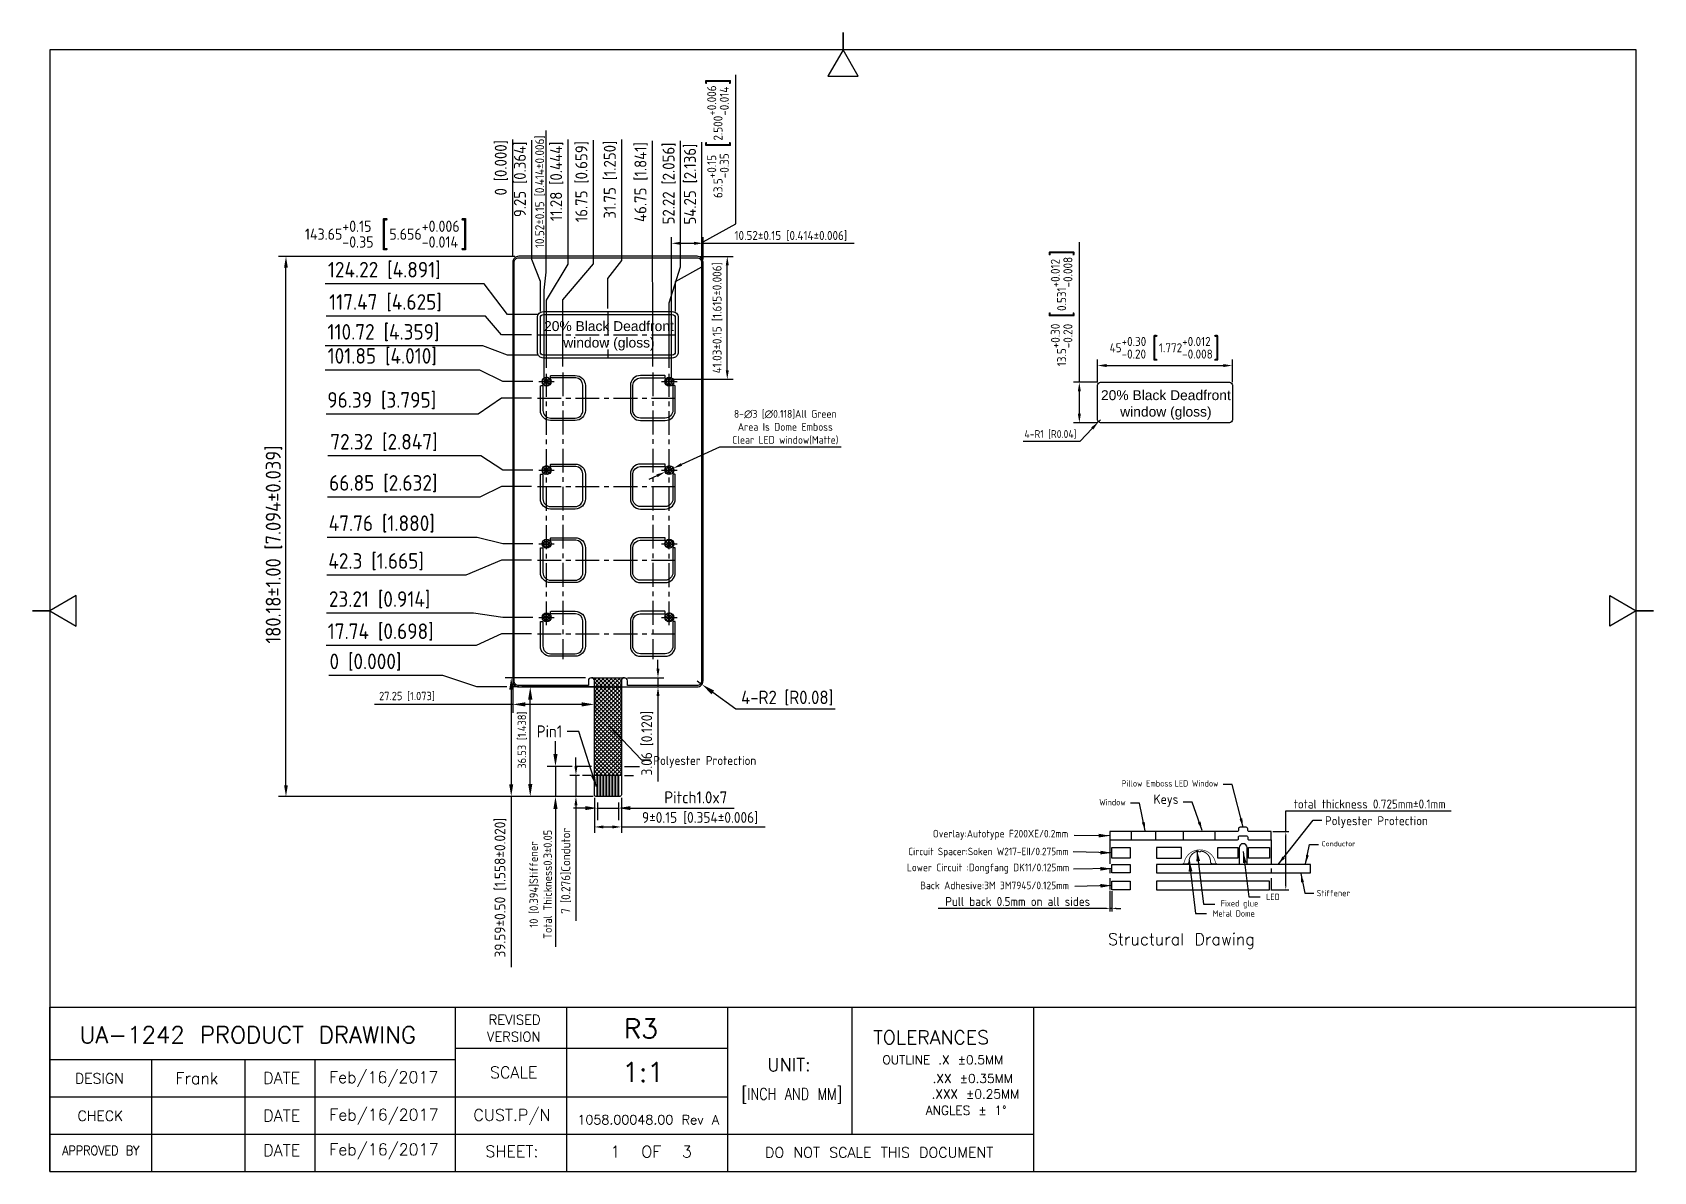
# Model space of a CAD drawing. Extents: x -7997 to 381, y -303 to 2002.
# Drawn here: x -160 to 381, y -303 to 77 of the extents above; entities outside this region: 6.
import ezdxf
from ezdxf.enums import TextEntityAlignment as Align

# ---------------------------------------------------------------- set-up
doc = ezdxf.new("R2010")
doc.units = 0
doc.header["$LTSCALE"] = 0.25
doc.linetypes.add('CENTER', pattern=[50.8, 31.75, -6.35, 6.35, -6.35])
doc.layers.get('0').update_dxf_attribs({"linetype": 'CONTINUOUS'})
doc.layers.get('Defpoints').update_dxf_attribs({"linetype": 'CONTINUOUS'})
for name, color, linetype in [('CENTER', 1, 'CENTER'), ('circuit', 130, 'CONTINUOUS'), ('DIM', 6, 'CONTINUOUS'), ('Emboss', 3, 'CONTINUOUS'), ('MAIN', 7, 'CONTINUOUS'), ('OPP', 5, 'CONTINUOUS')]:
    doc.layers.add(name, color=color, linetype=linetype)
doc.styles.add('S1', font='txt.shx', dxfattribs={"bigfont": 'bigfont.shx'})
doc.styles.get("Standard").update_dxf_attribs({"font": 'ISOCP'})
doc.dimstyles.new('ISO-25_WS', dxfattribs={"dimtxt": 2.5, "dimasz": 2.5, "dimexe": 1.25, "dimexo": 0.625, "dimtad": 1, "dimdec": 4, "dimdsep": 46, "dimtxsty": 'Standard', "dimcen": 2.5, "dimadec": 0, "dimazin": 0, "dimtfac": 1, "dimtdec": 4, "dimtmove": 0, "dimatfit": 3, "dimfxl": 0, "dimtolj": 1, "dimtzin": 0, "dimarcsym": 0})

msp = doc.modelspace()

# ---------------------------------------------------------------- texts
at = {"style": 'S1'}
for s, height, p in [('REVISED ', 3.2071, (2.073, -252.667)), ('R3', 6.48, (42.744, -255.613)), ('VERSION', 3.2071, (0.341, -258.333)), ('Frank', 3.888, (-105.37, -272.173)), ('DATE', 3.888, (-77.116, -272.117)), ('Feb/16/2017', 3.888, (-43.027, -272.117)), ('SCALE', 3.888, (0.324, -270.252)), ('1:1', 6.48, (43.489, -270.149)), ('UNIT:', 4.32, (92.143, -267.7)), ('DESIGN', 3.4264, (-137.87, -272.234)), ('CHECK', 3.4264, (-137.539, -284.719)), ('DATE', 3.888, (-77.046, -284.633)), ('Feb/16/2017', 3.888, (-42.957, -284.633)), ('CUST.P/N', 3.888, (-0.278, -284.738)), ('1058.00048.00 Rev A', 3.1104, (45.221, -286.005)), ('DATE', 3.888, (-77.046, -296.2)), ('Feb/16/2017', 3.888, (-42.957, -296.2)), ('SHEET:', 3.888, (-0.249, -296.577)), ('1  OF  3', 3.888, (46.201, -296.694)), ('DO NOT SCALE THIS DOCUMENT', 3.456, (122.265, -296.943))]:
    msp.add_text(s, height=height, dxfattribs=at).set_placement(p, align=Align.MIDDLE)
for s, height, p in [('UA-1242 PRODUCT DRAWING', 5.616, (-144.515, -260.516)), ('TOLERANCES', 4.6183, (120.312, -260.862)), ('OUTLINE .X %%P0.5MM', 2.96042, (123.344, -267.521)), (' .XX %%P0.35MM', 2.96042, (137.472, -273.744)), ('   .XXX %%P0.25MM', 2.96042, (131.097, -278.921)), ('ANGLES %%p 1%%D', 2.96042, (137.795, -284.366))]:
    msp.add_text(s, height=height, dxfattribs=at).set_placement(p)
for s, height, width, p in [('[INCH AND MM]', 3.888, 0.8, (93.155, -277.679)), ('APPROVED BY', 3.024, 0.9, (-137.396, -296.287))]:
    msp.add_text(s, height=height, dxfattribs=dict(at, width=width)).set_placement(p, align=Align.MIDDLE)
at = {"linetype": 'Continuous', "char_height": 0.2484}
for insert, attachment_point in [((-7996.801, 1971.495), 6), ((-7989.84, 1968.225), 4)]:
    msp.add_mtext('\\A1; ', dxfattribs=dict(at, insert=insert, attachment_point=attachment_point))
at = {"insert": (-6215.589, 1651.518), "char_height": 2, "attachment_point": 1}
msp.add_mtext('\\A1;', dxfattribs=at)
at = {"layer": 'DIM', "style": 'S1'}
msp.add_text('Structural Drawing', height=3.8742, dxfattribs=at).set_placement((198.604, -227.743))
at = {"layer": 'DIM'}
for s, insert, char_height, attachment_point in [('\\A1;', (-4975.676, 2002.102), 3.75, 1), ('\\A1;', (-6233.191, 1656.916), 2.5, 1), ('\\A1;', (-6232.402, 1655.998), 2.5, 1), ('Pin1', (16.514, -158.471), 4, 9), ('{\\Fisocp.shx|c1;Pillow Emboss\\f??|b0|i0|c0|p54; }LED Window', (235.41, -174.886), 2.112, 9), ('{\\Fisocp.shx|c1;Keys}', (222.088, -181.634), 3.168, 9), (' Window', (204.488, -181.166), 2.112, 9), ('Overlay:Autotype F200XE/0.2mm', (185.323, -192.635), 2.54358, 9), ('{\\Fisocp.shx|c1;\\C6;Conductor}', (269.82, -193.102), 1.6896, 1), ('Lower Circuit :Dongfang DK11/0.125mm', (185.662, -203.904), 2.54358, 9), ('LED', (251.363, -211.669), 2.112, 4), ('{\\Fisocp.shx|c1;\\C6;Stiffener}', (268.207, -209.353), 2.112, 1), ('{\\Fisocp.shx|c1;Metal Dome}', (233.499, -217.222), 2.112, 4), ('Fixed glue', (236.206, -214.145), 2.112, 4)]:
    msp.add_mtext(s, dxfattribs=dict(at, insert=insert, char_height=char_height, attachment_point=attachment_point))
at = {"layer": 'DIM', "color": 3, "char_height": 3.3, "width": 69.02303, "attachment_point": 1, "style": 'S1'}
for insert in [(10.459, -19.625), (196.25, -42.668)]:
    msp.add_mtext('\\pt54.4;{\\fArial|b0|i0|c0|p34;20% Black Deadfront \\P     window (gloss)}', dxfattribs=dict(at, insert=insert))
at = {"layer": 'DIM', "color": 1, "char_height": 3, "attachment_point": 7}
for insert in [(46.931, -168.598), (270.977, -188.688)]:
    msp.add_mtext('{\\Fisocp.shx|c1;\\C256;Polyester Protection}', dxfattribs=dict(at, insert=insert))
at = {"layer": 'DIM', "color": 3, "attachment_point": 9}
for s, insert, char_height in [('Circuit Spacer:Soken W217-EII/0.275mm', (185.495, -198.533), 2.48898), ('Back Adhesive:3M 3M7945/0.125mm', (185.603, -209.135), 2.54358)]:
    msp.add_mtext(s, dxfattribs=dict(at, insert=insert, char_height=char_height))

# ---------------------------------------------------------------- blocks, each defined once
blk = doc.blocks.new('*D0')
at = {"layer": 'Defpoints', "color": 0}
for p in [(5296.05, -1841.09), (5293.91, -1848.09), (5300.57, -1848.09)]:
    blk.add_point(p, dxfattribs=at)
at = {"layer": 'DIM', "color": 0, "lineweight": -2}
for p, q in [((5293.91, -1838.09), (5293.91, -1835.09)), ((5295.05, -1841.09), (5291.91, -1841.09)), ((5293.91, -1841.09), (5293.91, -1848.09)), ((5299.57, -1848.09), (5291.91, -1848.09)), ((5293.91, -1851.09), (5293.91, -1889.64))]:
    blk.add_line(p, q, dxfattribs=at)
at = {"layer": 'DIM', "color": 0}
for points in [[(5293.41, -1838.09), (5294.41, -1838.09), (5293.91, -1841.09)], [(5293.41, -1851.09), (5294.41, -1851.09), (5293.91, -1848.09)]]:
    blk.add_solid(points, dxfattribs=at)
at = {"layer": 'DIM', "color": 0, "insert": (5290.66, -1872.89), "char_height": 3, "attachment_point": 5, "rotation": 90}
blk.add_mtext('\\A1;7 [0.276]{\\Fisocp.shx|c1;Condut}or', dxfattribs=at)
blk = doc.blocks.new('*D1')
at = {"layer": 'Defpoints', "color": 0}
for p in [(5287.08, -1838.09), (5294.05, -1838.09), (5300.57, -1848.09)]:
    blk.add_point(p, dxfattribs=at)
at = {"layer": 'DIM', "color": 0, "lineweight": -2}
for p, q in [((5287.08, -1833.89), (5287.08, -1829.69)), ((5292.65, -1838.09), (5284.28, -1838.09)), ((5287.08, -1838.09), (5287.08, -1848.09)), ((5299.17, -1848.09), (5284.28, -1848.09)), ((5287.08, -1852.29), (5287.08, -1898.22))]:
    blk.add_line(p, q, dxfattribs=at)
at = {"layer": 'DIM', "color": 0}
for points in [[(5286.38, -1833.89), (5287.78, -1833.89), (5287.08, -1838.09)], [(5286.38, -1852.29), (5287.78, -1852.29), (5287.08, -1848.09)]]:
    blk.add_solid(points, dxfattribs=at)
at = {"layer": 'DIM', "color": 0, "insert": (5282.15, -1877.43), "char_height": 2.8, "attachment_point": 5, "rotation": 90}
blk.add_mtext('\\A1;10 [0.394]Stiffener\\PTotal Thickness0.3%%p0.05', dxfattribs=at)
blk = doc.blocks.new('*D2')
at = {"layer": 'Defpoints', "color": 0}
for p in [(5272.82, -1649.38), (5272.82, -1669.92), (5272.82, -1669.92)]:
    blk.add_point(p, dxfattribs=at)
at = {"layer": 'DIM', "color": 0, "lineweight": -2}
blk.add_line((5272.82, -1667.92), (5272.82, -1628.98), dxfattribs=at)
at = {"layer": 'DIM', "color": 0, "insert": (5269.02, -1638.38), "char_height": 4, "attachment_point": 5, "rotation": 90}
blk.add_mtext('\\A1;0 [0.000]', dxfattribs=at)
blk = doc.blocks.new('*D3')
at = {"layer": 'Defpoints', "color": 0}
for p in [(5291.3, -1658.5), (5272.82, -1667.92), (5284.1, -1707.12)]:
    blk.add_point(p, dxfattribs=at)
at = {"layer": 'DIM', "color": 0, "lineweight": -2}
for p, q in [((5291.3, -1670.5), (5291.3, -1628.9)), ((5284.1, -1682.5), (5291.3, -1670.5)), ((5284.1, -1705.12), (5284.1, -1682.5))]:
    blk.add_line(p, q, dxfattribs=at)
at = {"layer": 'DIM', "color": 0, "insert": (5287.5, -1642.9), "char_height": 4, "attachment_point": 5, "rotation": 90}
blk.add_mtext('\\A1;11.28 [0.444]', dxfattribs=at)
blk = doc.blocks.new('*D4')
at = {"layer": 'Defpoints', "color": 0}
for p in [(5299.74, -1658.41), (5272.82, -1667.92), (5289.57, -1706.68)]:
    blk.add_point(p, dxfattribs=at)
at = {"layer": 'DIM', "color": 0, "lineweight": -2}
for p, q in [((5299.74, -1670.41), (5299.74, -1629.19)), ((5289.57, -1682.41), (5299.74, -1670.41)), ((5289.57, -1704.68), (5289.57, -1682.41))]:
    blk.add_line(p, q, dxfattribs=at)
at = {"layer": 'DIM', "color": 0, "insert": (5295.93, -1643), "char_height": 4, "attachment_point": 5, "rotation": 90}
blk.add_mtext('\\A1;16.75 [0.659]', dxfattribs=at)
blk = doc.blocks.new('*D5')
at = {"layer": 'Defpoints', "color": 0}
for p in [(5309.21, -1657.35), (5272.82, -1667.92), (5304.57, -1687.34)]:
    blk.add_point(p, dxfattribs=at)
at = {"layer": 'DIM', "color": 0, "lineweight": -2}
for p, q in [((5309.21, -1669.35), (5309.21, -1628.95)), ((5304.57, -1675.34), (5309.21, -1669.35)), ((5304.57, -1685.34), (5304.57, -1675.34))]:
    blk.add_line(p, q, dxfattribs=at)
at = {"layer": 'DIM', "color": 0, "insert": (5305.41, -1642.35), "char_height": 4, "attachment_point": 5, "rotation": 90}
blk.add_mtext('\\A1;31.75 [1.250]', dxfattribs=at)
blk = doc.blocks.new('*D6')
at = {"layer": 'Defpoints', "color": 0}
for p in [(5319.44, -1658.55), (5272.82, -1667.92), (5319.57, -1706.68)]:
    blk.add_point(p, dxfattribs=at)
at = {"layer": 'DIM', "color": 0, "lineweight": -2}
for p, q in [((5319.44, -1670.55), (5319.44, -1629.35)), ((5319.57, -1682.55), (5319.44, -1670.55)), ((5319.57, -1704.68), (5319.57, -1682.55))]:
    blk.add_line(p, q, dxfattribs=at)
at = {"layer": 'DIM', "color": 0, "insert": (5315.64, -1643.15), "char_height": 4, "attachment_point": 5, "rotation": 90}
blk.add_mtext('\\A1;46.75 [1.841]', dxfattribs=at)
blk = doc.blocks.new('*D7')
at = {"layer": 'Defpoints', "color": 0}
for p in [(5328.83, -1659.43), (5272.82, -1667.92), (5325.03, -1707.12)]:
    blk.add_point(p, dxfattribs=at)
at = {"layer": 'DIM', "color": 0, "lineweight": -2}
for p, q in [((5328.83, -1671.43), (5328.83, -1629.43)), ((5325.03, -1683.43), (5328.83, -1671.43)), ((5325.03, -1705.12), (5325.03, -1683.43))]:
    blk.add_line(p, q, dxfattribs=at)
at = {"layer": 'DIM', "color": 0, "insert": (5325.03, -1643.63), "char_height": 4, "attachment_point": 5, "rotation": 90}
blk.add_mtext('\\A1;52.22 [2.056]', dxfattribs=at)
blk = doc.blocks.new('*D8')
at = {"layer": 'Defpoints', "color": 0}
for p in [(5347.23, -1651.12), (5272.82, -1667.92), (5336.32, -1669.92)]:
    blk.add_point(p, dxfattribs=at)
at = {"layer": 'DIM', "color": 0, "lineweight": -2}
for p, q in [((5347.23, -1657.12), (5347.23, -1607.34)), ((5336.32, -1663.12), (5347.23, -1657.12)), ((5336.32, -1668.92), (5336.32, -1663.12))]:
    blk.add_line(p, q, dxfattribs=at)
at = {"layer": 'DIM', "color": 0, "insert": (5341.67, -1628.43), "char_height": 3, "attachment_point": 5, "rotation": 90}
blk.add_mtext('\\A1;63.5\\S+0.15^ -0.35; {\\o\\l\\H7.200000;[}2.500\\S+0.006^ -0.014;{\\o\\l\\H7.200000;]}', dxfattribs=at)
blk = doc.blocks.new('*D9')
at = {"layer": 'Defpoints', "color": 0}
for p in [(5301.06, -1848.07), (5308.06, -1848.07), (5308.06, -1851.99)]:
    blk.add_point(p, dxfattribs=at)
at = {"layer": 'DIM', "color": 0, "lineweight": -2}
for p, q in [((5297.06, -1851.99), (5293.06, -1851.99)), ((5301.06, -1850.07), (5301.06, -1855.99)), ((5301.06, -1851.99), (5308.06, -1851.99)), ((5308.06, -1850.07), (5308.06, -1855.99)), ((5312.06, -1851.99), (5346.69, -1851.99))]:
    blk.add_line(p, q, dxfattribs=at)
at = {"layer": 'DIM', "color": 0}
for points in [[(5297.06, -1851.32), (5297.06, -1852.65), (5301.06, -1851.99)], [(5312.06, -1851.32), (5312.06, -1852.65), (5308.06, -1851.99)]]:
    blk.add_solid(points, dxfattribs=at)
at = {"layer": 'DIM', "color": 0, "insert": (5333.89, -1848.39), "char_height": 4, "attachment_point": 5}
blk.add_mtext('\\A1;{\\Fisocp.shx|c1;Pitch1.0x7}', dxfattribs=at)
blk = doc.blocks.new('*D10')
at = {"layer": 'Defpoints', "color": 0}
for p in [(5300.07, -1847.59), (5309.07, -1847.59), (5309.07, -1858.27)]:
    blk.add_point(p, dxfattribs=at)
at = {"layer": 'DIM', "color": 0, "lineweight": -2}
for p, q in [((5300.07, -1848.59), (5300.07, -1860.27)), ((5309.07, -1848.59), (5309.07, -1860.27)), ((5303.07, -1858.27), (5306.07, -1858.27)), ((5309.07, -1858.27), (5357.06, -1858.27))]:
    blk.add_line(p, q, dxfattribs=at)
at = {"layer": 'DIM', "color": 0}
for points in [[(5303.07, -1857.77), (5303.07, -1858.77), (5300.07, -1858.27)], [(5306.07, -1857.77), (5306.07, -1858.77), (5309.07, -1858.27)]]:
    blk.add_solid(points, dxfattribs=at)
at = {"layer": 'DIM', "color": 0, "insert": (5335.28, -1855.29), "char_height": 3.6, "attachment_point": 5}
blk.add_mtext('\\A1;9±0.15 [0.354±0.006]', dxfattribs=at)
blk = doc.blocks.new('*D11')
at = {"layer": 'Defpoints', "color": 0}
for p in [(5272.82, -1667.92), (5284.02, -1667.19), (5283.33, -1709.71)]:
    blk.add_point(p, dxfattribs=at)
at = {"layer": 'DIM', "color": 0, "lineweight": -2}
for p, q in [((5284.02, -1673.19), (5284.02, -1625.99)), ((5283.33, -1679.19), (5284.02, -1673.19)), ((5283.33, -1708.71), (5283.33, -1679.19))]:
    blk.add_line(p, q, dxfattribs=at)
at = {"layer": 'DIM', "color": 0, "insert": (5281.97, -1646.39), "char_height": 3, "attachment_point": 5, "rotation": 90}
blk.add_mtext('\\A1;10.52±0.15 [0.414±0.006]', dxfattribs=at)
blk = doc.blocks.new('*D12')
at = {"layer": 'Defpoints', "color": 0}
for p in [(5309.07, -1811.57), (5310.07, -1808.51), (5321.28, -1811.57)]:
    blk.add_point(p, dxfattribs=at)
at = {"layer": 'DIM', "color": 0, "lineweight": -2}
for p, q in [((5321.28, -1805.51), (5321.28, -1802.51)), ((5310.07, -1811.57), (5323.28, -1811.57)), ((5311.07, -1808.51), (5323.28, -1808.51)), ((5321.28, -1808.51), (5321.28, -1811.57)), ((5321.28, -1814.57), (5321.28, -1843.09))]:
    blk.add_line(p, q, dxfattribs=at)
at = {"layer": 'DIM', "color": 0}
for points in [[(5320.78, -1805.51), (5321.78, -1805.51), (5321.28, -1808.51)], [(5320.78, -1814.57), (5321.78, -1814.57), (5321.28, -1811.57)]]:
    blk.add_solid(points, dxfattribs=at)
at = {"layer": 'DIM', "color": 0, "insert": (5317.7, -1830.33), "char_height": 3.6, "attachment_point": 5, "rotation": 90}
blk.add_mtext('\\A1;3.06 [0.120]', dxfattribs=at)
blk = doc.blocks.new('*D13')
at = {"layer": 'Defpoints', "color": 0}
for p in [(5323.67, -1739.87), (5326.4, -1738.62)]:
    blk.add_point(p, dxfattribs=at)
at = {"layer": 'DIM', "color": 0, "lineweight": -2}
for p, q in [((5341.78, -1731.58), (5329.13, -1737.38)), ((5382.4, -1731.58), (5341.78, -1731.58)), ((5320.94, -1741.12), (5318.21, -1742.37)), ((5323.67, -1739.87), (5326.4, -1738.62))]:
    blk.add_line(p, q, dxfattribs=at)
at = {"layer": 'DIM', "color": 0}
for points in [[(5320.73, -1740.67), (5321.15, -1741.57), (5323.67, -1739.87)], [(5328.92, -1736.92), (5329.33, -1737.83), (5326.4, -1738.62)]]:
    blk.add_solid(points, dxfattribs=at)
at = {"layer": 'DIM', "color": 0, "insert": (5363.75, -1724.94), "char_height": 2.6, "attachment_point": 5}
blk.add_mtext('\\A1;8-∅3 [∅0.118]All {\\Fisocp.shx|c1;Green \\PArea Is Dome Emboss\\P\\C3;Clear LED window(Matte)}', dxfattribs=at)
blk = doc.blocks.new('*D14')
at = {"layer": 'Defpoints', "color": 0}
for p in [(5512.91, -1704.35), (5467.91, -1710.95), (5512.91, -1710.95)]:
    blk.add_point(p, dxfattribs=at)
at = {"layer": 'DIM', "color": 0, "lineweight": -2}
for p, q in [((5467.91, -1709.95), (5467.91, -1702.35)), ((5512.91, -1709.95), (5512.91, -1702.35)), ((5470.91, -1704.35), (5509.91, -1704.35))]:
    blk.add_line(p, q, dxfattribs=at)
at = {"layer": 'DIM', "color": 0}
for points in [[(5470.91, -1703.85), (5470.91, -1704.85), (5467.91, -1704.35)], [(5509.91, -1703.85), (5509.91, -1704.85), (5512.91, -1704.35)]]:
    blk.add_solid(points, dxfattribs=at)
at = {"layer": 'DIM', "color": 0, "insert": (5490.41, -1698.79), "char_height": 3, "attachment_point": 5}
blk.add_mtext('\\A1;45\\S+0.30^ -0.20; {\\o\\l\\H7.200000;[}1.772\\S+0.012^ -0.008;{\\o\\l\\H7.200000;]}', dxfattribs=at)
blk = doc.blocks.new('*D15')
at = {"layer": 'Defpoints', "color": 0}
for p in [(5468.91, -1709.95), (5461.85, -1723.45), (5468.91, -1723.45)]:
    blk.add_point(p, dxfattribs=at)
at = {"layer": 'DIM', "color": 0, "lineweight": -2}
for p, q in [((5461.85, -1709.95), (5461.85, -1663.22)), ((5467.91, -1709.95), (5459.85, -1709.95)), ((5461.85, -1720.45), (5461.85, -1712.95)), ((5467.91, -1723.45), (5459.85, -1723.45))]:
    blk.add_line(p, q, dxfattribs=at)
at = {"layer": 'DIM', "color": 0}
for points in [[(5461.35, -1712.95), (5462.35, -1712.95), (5461.85, -1709.95)], [(5461.35, -1720.45), (5462.35, -1720.45), (5461.85, -1723.45)]]:
    blk.add_solid(points, dxfattribs=at)
at = {"layer": 'DIM', "color": 0, "insert": (5456.29, -1685.08), "char_height": 3, "attachment_point": 5, "rotation": 90}
blk.add_mtext('\\A1;13.5\\S+0.30^ -0.20; {\\o\\l\\H7.200000;[}0.531\\S+0.012^ -0.008;{\\o\\l\\H7.200000;]}', dxfattribs=at)
blk = doc.blocks.new('*D16')
at = {"layer": 'Defpoints', "color": 0}
for p in [(5468.22, -1723.17), (5468.91, -1722.45)]:
    blk.add_point(p, dxfattribs=at)
at = {"layer": 'DIM', "color": 0, "lineweight": -2}
for p, q in [((5468.91, -1722.45), (5468.22, -1723.17)), ((5443.08, -1729.55), (5462.08, -1729.55)), ((5462.08, -1729.55), (5466.14, -1725.33))]:
    blk.add_line(p, q, dxfattribs=at)
at = {"layer": 'DIM', "color": 0}
blk.add_solid([(5465.78, -1724.98), (5466.5, -1725.68), (5468.22, -1723.17)], dxfattribs=at)
at = {"layer": 'DIM', "color": 0, "insert": (5452.18, -1727.32), "char_height": 2.6, "attachment_point": 5}
blk.add_mtext('\\A1;4-R1 [R0.04]', dxfattribs=at)
blk = doc.blocks.new('*D17')
at = {"layer": 'Defpoints', "color": 0}
for p in [(5237.52, -1807.77), (5272.82, -1811.57), (5272.82, -1811.57)]:
    blk.add_point(p, dxfattribs=at)
at = {"layer": 'DIM', "color": 0, "lineweight": -2}
for p, q in [((5249.52, -1807.77), (5211.47, -1807.77)), ((5260.82, -1811.57), (5249.52, -1807.77)), ((5270.82, -1811.57), (5260.82, -1811.57))]:
    blk.add_line(p, q, dxfattribs=at)
at = {"layer": 'DIM', "color": 0, "insert": (5223.69, -1803.31), "char_height": 5.2, "attachment_point": 5}
blk.add_mtext('\\A1;0 [0.000]', dxfattribs=at)
blk = doc.blocks.new('*D18')
at = {"layer": 'Defpoints', "color": 0}
for p in [(5281.07, -1793.82), (5248.58, -1797.71), (5272.82, -1811.57)]:
    blk.add_point(p, dxfattribs=at)
at = {"layer": 'DIM', "color": 0, "lineweight": -2}
for p, q in [((5269.07, -1793.82), (5260.58, -1797.71)), ((5279.07, -1793.82), (5269.07, -1793.82)), ((5260.58, -1797.71), (5210.56, -1797.71))]:
    blk.add_line(p, q, dxfattribs=at)
at = {"layer": 'DIM', "color": 0, "insert": (5228.77, -1793.25), "char_height": 5.2, "attachment_point": 5}
blk.add_mtext('\\A1;17.74 [0.698]', dxfattribs=at)
blk = doc.blocks.new('*D19')
at = {"layer": 'Defpoints', "color": 0}
for p in [(5281.07, -1769.27), (5245.22, -1774.25), (5272.82, -1811.57)]:
    blk.add_point(p, dxfattribs=at)
at = {"layer": 'DIM', "color": 0, "lineweight": -2}
for p, q in [((5269.07, -1769.27), (5257.22, -1774.25)), ((5279.07, -1769.27), (5269.07, -1769.27)), ((5257.22, -1774.25), (5210.86, -1774.25))]:
    blk.add_line(p, q, dxfattribs=at)
at = {"layer": 'DIM', "color": 0, "insert": (5227.24, -1769.79), "char_height": 5.2, "attachment_point": 5}
blk.add_mtext('\\A1;42.3 [1.665]', dxfattribs=at)
blk = doc.blocks.new('*D20')
at = {"layer": 'Defpoints', "color": 0}
for p in [(5248.92, -1761.66), (5281.51, -1763.8), (5272.82, -1811.57)]:
    blk.add_point(p, dxfattribs=at)
at = {"layer": 'DIM', "color": 0, "lineweight": -2}
for p, q in [((5260.92, -1761.66), (5210.92, -1761.66)), ((5269.51, -1763.8), (5260.92, -1761.66)), ((5279.51, -1763.8), (5269.51, -1763.8))]:
    blk.add_line(p, q, dxfattribs=at)
at = {"layer": 'DIM', "color": 0, "insert": (5229.12, -1757.2), "char_height": 5.2, "attachment_point": 5}
blk.add_mtext('\\A1;47.76 [1.880]', dxfattribs=at)
blk = doc.blocks.new('*D21')
at = {"layer": 'Defpoints', "color": 0}
for p in [(5281.07, -1744.71), (5249.86, -1748.22), (5272.82, -1811.57)]:
    blk.add_point(p, dxfattribs=at)
at = {"layer": 'DIM', "color": 0, "lineweight": -2}
for p, q in [((5269.07, -1744.71), (5261.86, -1748.22)), ((5279.07, -1744.71), (5269.07, -1744.71)), ((5261.86, -1748.22), (5211.02, -1748.22))]:
    blk.add_line(p, q, dxfattribs=at)
at = {"layer": 'DIM', "color": 0, "insert": (5229.64, -1743.76), "char_height": 5.2, "attachment_point": 5}
blk.add_mtext('\\A1;66.85 [2.632]', dxfattribs=at)
blk = doc.blocks.new('*D22')
at = {"layer": 'Defpoints', "color": 0}
for p in [(5250.17, -1734.49), (5281.51, -1739.25), (5272.82, -1811.57)]:
    blk.add_point(p, dxfattribs=at)
at = {"layer": 'DIM', "color": 0, "lineweight": -2}
for p, q in [((5262.17, -1734.49), (5211.13, -1734.49)), ((5269.51, -1739.25), (5262.17, -1734.49)), ((5279.51, -1739.25), (5269.51, -1739.25))]:
    blk.add_line(p, q, dxfattribs=at)
at = {"layer": 'DIM', "color": 0, "insert": (5229.85, -1730.03), "char_height": 5.2, "attachment_point": 5}
blk.add_mtext('\\A1;72.32 [2.847]', dxfattribs=at)
blk = doc.blocks.new('*D23')
at = {"layer": 'Defpoints', "color": 0}
for p in [(5281.07, -1715.18), (5249.31, -1720.53), (5272.82, -1811.57)]:
    blk.add_point(p, dxfattribs=at)
at = {"layer": 'DIM', "color": 0, "lineweight": -2}
for p, q in [((5269.07, -1715.18), (5261.31, -1720.53)), ((5279.07, -1715.18), (5269.07, -1715.18)), ((5261.31, -1720.53), (5210.54, -1720.53))]:
    blk.add_line(p, q, dxfattribs=at)
at = {"layer": 'DIM', "color": 0, "insert": (5229.12, -1716.07), "char_height": 5.2, "attachment_point": 5}
blk.add_mtext('\\A1;96.39 [3.795]', dxfattribs=at)
blk = doc.blocks.new('*D24')
at = {"layer": 'Defpoints', "color": 0}
for p in [(5249.86, -1705.85), (5281.51, -1709.71), (5272.82, -1811.57)]:
    blk.add_point(p, dxfattribs=at)
at = {"layer": 'DIM', "color": 0, "lineweight": -2}
for p, q in [((5261.86, -1705.85), (5210.3, -1705.85)), ((5269.51, -1709.71), (5261.86, -1705.85)), ((5279.51, -1709.71), (5269.51, -1709.71))]:
    blk.add_line(p, q, dxfattribs=at)
at = {"layer": 'DIM', "color": 0, "insert": (5229.28, -1701.39), "char_height": 5.2, "attachment_point": 5}
blk.add_mtext('\\A1;101.85 [4.010]', dxfattribs=at)
blk = doc.blocks.new('*D25')
at = {"layer": 'Defpoints', "color": 0}
for p in [(5251.73, -1687.86), (5281.07, -1694.09), (5272.82, -1811.57)]:
    blk.add_point(p, dxfattribs=at)
at = {"layer": 'DIM', "color": 0, "lineweight": -2}
for p, q in [((5263.73, -1687.86), (5210.61, -1687.86)), ((5269.07, -1694.09), (5263.73, -1687.86)), ((5279.07, -1694.09), (5269.07, -1694.09))]:
    blk.add_line(p, q, dxfattribs=at)
at = {"layer": 'DIM', "color": 0, "insert": (5230.37, -1683.4), "char_height": 5.2, "attachment_point": 5}
blk.add_mtext('\\A1;117.47 [4.625]', dxfattribs=at)
blk = doc.blocks.new('*D26')
at = {"layer": 'Defpoints', "color": 0}
for p in [(5261.57, -1667.92), (5274.82, -1667.92), (5272.82, -1811.57)]:
    blk.add_point(p, dxfattribs=at)
at = {"layer": 'DIM', "color": 0, "lineweight": -2}
blk.add_line((5273.57, -1667.92), (5202.2, -1667.92), dxfattribs=at)
at = {"layer": 'DIM', "color": 0, "insert": (5230.88, -1660.97), "char_height": 3.75, "attachment_point": 5}
blk.add_mtext('\\A1;143.65\\S+0.15^ -0.35; {\\o\\l\\H9.000000;[}5.656\\S+0.006^ -0.014;{\\o\\l\\H9.000000;]}', dxfattribs=at)
blk = doc.blocks.new('*D27')
at = {"layer": 'Defpoints', "color": 0}
for p in [(5247.77, -1786.98), (5281.51, -1788.36), (5272.82, -1811.57)]:
    blk.add_point(p, dxfattribs=at)
at = {"layer": 'DIM', "color": 0, "lineweight": -2}
for p, q in [((5259.77, -1786.98), (5210.66, -1786.98)), ((5269.51, -1788.36), (5259.77, -1786.98)), ((5279.51, -1788.36), (5269.51, -1788.36))]:
    blk.add_line(p, q, dxfattribs=at)
at = {"layer": 'DIM', "color": 0, "insert": (5228.41, -1782.52), "char_height": 5.2, "attachment_point": 5}
blk.add_mtext('\\A1;23.21 [0.914]', dxfattribs=at)
blk = doc.blocks.new('*D28')
at = {"layer": 'Defpoints', "color": 0}
for p in [(5334.32, -1667.92), (5344.39, -1667.92), (5325.03, -1708.95)]:
    blk.add_point(p, dxfattribs=at)
at = {"layer": 'DIM', "color": 0, "lineweight": -2}
for p, q in [((5335.32, -1667.92), (5346.39, -1667.92)), ((5344.39, -1705.95), (5344.39, -1670.92)), ((5326.03, -1708.95), (5346.39, -1708.95))]:
    blk.add_line(p, q, dxfattribs=at)
at = {"layer": 'DIM', "color": 0}
for points in [[(5343.89, -1670.92), (5344.89, -1670.92), (5344.39, -1667.92)], [(5343.89, -1705.95), (5344.89, -1705.95), (5344.39, -1708.95)]]:
    blk.add_solid(points, dxfattribs=at)
at = {"layer": 'DIM', "color": 0, "insert": (5341.14, -1688.43), "char_height": 3, "attachment_point": 5, "rotation": 90}
blk.add_mtext('\\A1;41.03±0.15 [1.615±0.006]', dxfattribs=at)
blk = doc.blocks.new('*D29')
at = {"layer": 'Defpoints', "color": 0}
for p in [(5336.32, -1663.57), (5336.32, -1669.92), (5325.8, -1709.71)]:
    blk.add_point(p, dxfattribs=at)
at = {"layer": 'DIM', "color": 0, "lineweight": -2}
for p, q in [((5325.8, -1708.71), (5325.8, -1661.57)), ((5328.8, -1663.57), (5333.32, -1663.57)), ((5336.32, -1668.92), (5336.32, -1661.57)), ((5336.32, -1663.57), (5386.78, -1663.57))]:
    blk.add_line(p, q, dxfattribs=at)
at = {"layer": 'DIM', "color": 0}
for points in [[(5328.8, -1663.07), (5328.8, -1664.07), (5325.8, -1663.57)], [(5333.32, -1663.07), (5333.32, -1664.07), (5336.32, -1663.57)]]:
    blk.add_solid(points, dxfattribs=at)
at = {"layer": 'DIM', "color": 0, "insert": (5365.58, -1661.12), "char_height": 3, "attachment_point": 5}
blk.add_mtext('\\A1;10.52±0.15 [0.414±0.006]', dxfattribs=at)
blk = doc.blocks.new('*D30')
at = {"layer": 'Defpoints', "color": 0}
for p in [(5197.18, -1667.92), (5274.82, -1667.92), (5300.57, -1848.09)]:
    blk.add_point(p, dxfattribs=at)
at = {"layer": 'DIM', "color": 0, "lineweight": -2}
for p, q in [((5273.57, -1667.92), (5194.68, -1667.92)), ((5197.18, -1844.34), (5197.18, -1671.67)), ((5299.32, -1848.09), (5194.68, -1848.09))]:
    blk.add_line(p, q, dxfattribs=at)
at = {"layer": 'DIM', "color": 0}
for points in [[(5196.55, -1671.67), (5197.8, -1671.67), (5197.18, -1667.92)], [(5196.55, -1844.34), (5197.8, -1844.34), (5197.18, -1848.09)]]:
    blk.add_solid(points, dxfattribs=at)
at = {"layer": 'DIM', "color": 0, "insert": (5193.17, -1764.07), "char_height": 5, "attachment_point": 5, "rotation": 90}
blk.add_mtext('\\A1;180.18±1.00 [7.094±0.039]', dxfattribs=at)
blk = doc.blocks.new('*D31')
at = {"layer": 'Defpoints', "color": 0}
for p in [(5272.82, -1809.57), (5300.07, -1811.57), (5300.07, -1817.39)]:
    blk.add_point(p, dxfattribs=at)
at = {"layer": 'DIM', "color": 0, "lineweight": -2}
for p, q in [((5272.82, -1810.97), (5272.82, -1820.19)), ((5300.07, -1812.97), (5300.07, -1820.19)), ((5272.82, -1817.39), (5226.71, -1817.39)), ((5295.87, -1817.39), (5277.02, -1817.39))]:
    blk.add_line(p, q, dxfattribs=at)
at = {"layer": 'DIM', "color": 0}
for points in [[(5277.02, -1816.69), (5277.02, -1818.09), (5272.82, -1817.39)], [(5295.87, -1816.69), (5295.87, -1818.09), (5300.07, -1817.39)]]:
    blk.add_solid(points, dxfattribs=at)
at = {"layer": 'DIM', "color": 0, "insert": (5237.53, -1814.73), "char_height": 2.8, "attachment_point": 5}
blk.add_mtext('\\A1;27.25 [1.073]', dxfattribs=at)
blk = doc.blocks.new('*D32')
at = {"layer": 'Defpoints', "color": 0}
for p in [(5472.06, -1879.1), (5472.64, -1879.22), (5472.06, -1885.44)]:
    blk.add_point(p, dxfattribs=at)
at = {"layer": 'DIM', "color": 0, "lineweight": -2}
for p, q in [((5472.06, -1879.6), (5472.06, -1886.44)), ((5472.64, -1879.72), (5472.64, -1886.44)), ((5470.56, -1885.44), (5414.7, -1885.44)), ((5472.64, -1885.44), (5472.06, -1885.44)), ((5474.14, -1885.44), (5475.64, -1885.44))]:
    blk.add_line(p, q, dxfattribs=at)
at = {"layer": 'DIM', "color": 0}
for points in [[(5470.56, -1885.19), (5470.56, -1885.69), (5472.06, -1885.44)], [(5474.14, -1885.19), (5474.14, -1885.69), (5472.64, -1885.44)]]:
    blk.add_solid(points, dxfattribs=at)
at = {"layer": 'DIM', "color": 0, "insert": (5440.44, -1883.14), "char_height": 3, "attachment_point": 5}
blk.add_mtext('\\A1;{\\C3; Pull back 0.5mm on all sides}', dxfattribs=at)
blk = doc.blocks.new('*D33')
at = {"layer": 'Defpoints', "color": 0}
for p in [(5525.88, -1859.8), (5530.71, -1859.8), (5525.24, -1879.22)]:
    blk.add_point(p, dxfattribs=at)
at = {"layer": 'DIM', "color": 0, "lineweight": -2}
for p, q in [((5530.71, -1859.8), (5530.71, -1852.93)), ((5530.71, -1852.93), (5585.94, -1852.93)), ((5526.38, -1859.8), (5531.71, -1859.8)), ((5530.71, -1877.72), (5530.71, -1861.3)), ((5525.74, -1879.22), (5531.71, -1879.22))]:
    blk.add_line(p, q, dxfattribs=at)
at = {"layer": 'DIM', "color": 0}
for points in [[(5530.46, -1861.3), (5530.96, -1861.3), (5530.71, -1859.8)], [(5530.46, -1877.72), (5530.96, -1877.72), (5530.71, -1879.22)]]:
    blk.add_solid(points, dxfattribs=at)
at = {"layer": 'DIM', "color": 0, "insert": (5558.72, -1850.62), "char_height": 3, "attachment_point": 5}
blk.add_mtext('\\A1;total thickness 0.725mm%%p0.1mm', dxfattribs=at)
blk = doc.blocks.new('*D34')
at = {"layer": 'Defpoints', "color": 0}
for p in [(5250.82, -1697.83), (5283.07, -1700.84), (5273.82, -1811.57)]:
    blk.add_point(p, dxfattribs=at)
at = {"layer": 'DIM', "color": 0, "lineweight": -2}
for p, q in [((5262.82, -1697.83), (5210.2, -1697.83)), ((5271.07, -1700.84), (5262.82, -1697.83)), ((5281.07, -1700.84), (5271.07, -1700.84))]:
    blk.add_line(p, q, dxfattribs=at)
at = {"layer": 'DIM', "color": 0, "insert": (5229.71, -1693.37), "char_height": 5.2, "attachment_point": 5}
blk.add_mtext('\\A1;110.72 [4.359]', dxfattribs=at)
blk = doc.blocks.new('*D35')
at = {"layer": 'Defpoints', "color": 0}
for p in [(5251.34, -1677.1), (5283.07, -1687.34), (5273.82, -1811.57)]:
    blk.add_point(p, dxfattribs=at)
at = {"layer": 'DIM', "color": 0, "lineweight": -2}
for p, q in [((5263.34, -1677.1), (5210.2, -1677.1)), ((5271.07, -1687.34), (5263.34, -1677.1)), ((5281.07, -1687.34), (5271.07, -1687.34))]:
    blk.add_line(p, q, dxfattribs=at)
at = {"layer": 'DIM', "color": 0, "insert": (5229.97, -1672.64), "char_height": 5.2, "attachment_point": 5}
blk.add_mtext('\\A1;124.22 [4.891]', dxfattribs=at)
blk = doc.blocks.new('*D36')
at = {"layer": 'Defpoints', "color": 0}
for p in [(5279.21, -1656.92), (5272.82, -1669.92), (5282.07, -1688.34)]:
    blk.add_point(p, dxfattribs=at)
at = {"layer": 'DIM', "color": 0, "lineweight": -2}
for p, q in [((5279.21, -1668.92), (5279.21, -1629.15)), ((5282.07, -1676.34), (5279.21, -1668.92)), ((5282.07, -1686.34), (5282.07, -1676.34))]:
    blk.add_line(p, q, dxfattribs=at)
at = {"layer": 'DIM', "color": 0, "insert": (5275.41, -1642.24), "char_height": 4, "attachment_point": 5, "rotation": 90}
blk.add_mtext('\\A1;9.25 [0.364]', dxfattribs=at)
blk = doc.blocks.new('*D37')
at = {"layer": 'Defpoints', "color": 0}
for p in [(5335.95, -1659.43), (5272.82, -1669.92), (5327.07, -1688.34)]:
    blk.add_point(p, dxfattribs=at)
at = {"layer": 'DIM', "color": 0, "lineweight": -2}
for p, q in [((5335.95, -1671.43), (5335.95, -1629.83)), ((5327.07, -1676.34), (5335.95, -1671.43)), ((5327.07, -1686.34), (5327.07, -1676.34))]:
    blk.add_line(p, q, dxfattribs=at)
at = {"layer": 'DIM', "color": 0, "insert": (5332.15, -1643.83), "char_height": 4, "attachment_point": 5, "rotation": 90}
blk.add_mtext('\\A1;54.25 [2.136]', dxfattribs=at)
blk = doc.blocks.new('*D38')
at = {"layer": 'Defpoints', "color": 0}
for p in [(5272.32, -1808.51), (5299.07, -1808.51), (5300.57, -1848.09)]:
    blk.add_point(p, dxfattribs=at)
at = {"layer": 'DIM', "color": 0, "lineweight": -2}
for p, q in [((5297.07, -1808.51), (5270.32, -1808.51)), ((5272.32, -1812.51), (5272.32, -1844.09)), ((5298.57, -1848.09), (5270.32, -1848.09)), ((5272.32, -1848.09), (5272.32, -1905))]:
    blk.add_line(p, q, dxfattribs=at)
at = {"layer": 'DIM', "color": 0}
for points in [[(5271.65, -1812.51), (5272.99, -1812.51), (5272.32, -1808.51)], [(5271.65, -1844.09), (5272.99, -1844.09), (5272.32, -1848.09)]]:
    blk.add_solid(points, dxfattribs=at)
at = {"layer": 'DIM', "color": 0, "insert": (5268.74, -1878.54), "char_height": 3.6, "attachment_point": 5, "rotation": 90}
blk.add_mtext('\\A1;39.59±0.50 [1.558±0.020]', dxfattribs=at)
blk = doc.blocks.new('*D39')
at = {"layer": 'Defpoints', "color": 0}
for p in [(5334.32, -1809.57), (5335.93, -1810.74)]:
    blk.add_point(p, dxfattribs=at)
at = {"layer": 'DIM', "color": 0, "lineweight": -2}
for p, q in [((5334.32, -1809.57), (5335.93, -1810.74)), ((5347.22, -1818.95), (5339.57, -1813.39)), ((5380.37, -1818.95), (5347.22, -1818.95))]:
    blk.add_line(p, q, dxfattribs=at)
at = {"layer": 'DIM', "color": 0}
blk.add_solid([(5340.01, -1812.78), (5339.13, -1814), (5335.93, -1810.74)], dxfattribs=at)
at = {"layer": 'DIM', "color": 0, "insert": (5364.39, -1815.27), "char_height": 4.5, "attachment_point": 5}
blk.add_mtext('\\A1;4-R2 [R0.08]', dxfattribs=at)
blk = doc.blocks.new('*D40')
at = {"layer": 'Defpoints', "color": 0}
for p in [(5278.67, -1811.57), (5304.57, -1811.57), (5301.06, -1848.09)]:
    blk.add_point(p, dxfattribs=at)
at = {"layer": 'DIM', "color": 0, "lineweight": -2}
for p, q in [((5303.17, -1811.57), (5275.87, -1811.57)), ((5278.67, -1843.89), (5278.67, -1815.77)), ((5299.66, -1848.09), (5275.87, -1848.09))]:
    blk.add_line(p, q, dxfattribs=at)
at = {"layer": 'DIM', "color": 0}
for points in [[(5277.97, -1815.77), (5279.37, -1815.77), (5278.67, -1811.57)], [(5277.97, -1843.89), (5279.37, -1843.89), (5278.67, -1848.09)]]:
    blk.add_solid(points, dxfattribs=at)
at = {"layer": 'DIM', "color": 0, "insert": (5276.01, -1829.31), "char_height": 2.8, "attachment_point": 5, "rotation": 90}
blk.add_mtext('\\A1;36.53 [1.438]', dxfattribs=at)

# ---------------------------------------------------------------- dimensions: what is measured, and where the dimension line sits
at = {"layer": 'DIM', "color": 3}
for feature_location, offset, dtype, origin, override, picture, middle in [((63.5, 0), (10.917, 18.799), 1, (0, 2), {"dimscale": 20, "dimtxt": 0.15, "dimasz": 0.15, "dimexe": 0.1, "dimexo": 0.05, "dimgap": 0.08, "dimtoh": 1, "dimdec": 2, "dimcen": 0.3, "dimtol": 1, "dimtp": 0.15, "dimtm": 0.35, "dimtdec": 2}, '*D8', (68.857, 41.488)), ((10.517, -39.798), (0.686, 42.523), 1, (0, 2), {"dimscale": 20, "dimtxt": 0.15, "dimasz": 0.15, "dimexe": 0.1, "dimexo": 0.05, "dimgap": 0.02, "dimdec": 2, "dimcen": 0.3, "dimtol": 1, "dimtp": 0.15, "dimtm": 0.15, "dimtdec": 2}, '*D11', (9.153, 23.525)), ((2, 2), (-13.246, 0), 0, (0, -141.65), {"dimscale": 25, "dimtxt": 0.15, "dimasz": 0.15, "dimexe": 0.1, "dimexo": 0.05, "dimgap": 0.08, "dimtoh": 1, "dimdec": 2, "dimcen": 0.3, "dimtol": 1, "dimtp": 0.15, "dimtm": 0.35, "dimtdec": 2}, '*D26', (-41.932, 8.95))]:
    dim = msp.add_ordinate_dim(feature_location=feature_location, offset=offset, dtype=dtype, origin=origin, dimstyle='ISO-25_WS', override=override, dxfattribs=at)
    dim.commit()
    dim.dimension.update_dxf_attribs({"geometry": picture, "text_midpoint": middle, "insert": (-5272.816, 1669.916)})
at = {"layer": 'DIM'}
for feature_location, offset, dtype, origin, override, picture, middle, set_off in [((0, 0), (0, 20.533778392), 1, (0, 0), {"dimscale": 40, "dimtxt": 0.1, "dimasz": 0.15, "dimexe": 0.1, "dimexo": 0.05, "dimgap": 0.04, "dimdec": 2, "dimcen": 0.3, "dimtdec": 2}, '*D2', (-3.8, 31.535353195), (-5272.816197397, 1669.91566108)), ((9.25, -18.428), (-2.858, 31.424), 1, (0, 0), {"dimscale": 40, "dimtxt": 0.1, "dimasz": 0.15, "dimexe": 0.1, "dimexo": 0.05, "dimgap": 0.04, "dimdec": 2, "dimcen": 0.3, "dimtdec": 2}, '*D36', (2.592, 27.679), (-5272.816, 1669.916)), ((11.283, -37.206), (7.204, 48.621), 1, (0, 2), {"dimscale": 40, "dimtxt": 0.1, "dimasz": 0.15, "dimexe": 0.1, "dimexo": 0.05, "dimgap": 0.04, "dimdec": 2, "dimcen": 0.3, "dimtdec": 2}, '*D3', (14.687, 27.015), (-5272.816, 1669.916)), ((31.75, -17.428), (4.646, 29.994), 1, (0, 2), {"dimscale": 40, "dimtxt": 0.1, "dimasz": 0.15, "dimexe": 0.1, "dimexo": 0.05, "dimgap": 0.04, "dimdec": 2, "dimcen": 0.3, "dimtdec": 2}, '*D5', (32.595, 27.566), (-5272.816, 1669.916)), ((16.75, -36.765), (10.169, 48.275), 1, (0, 2), {"dimscale": 40, "dimtxt": 0.1, "dimasz": 0.15, "dimexe": 0.1, "dimexo": 0.05, "dimgap": 0.04, "dimdec": 2, "dimcen": 0.3, "dimtdec": 2}, '*D4', (23.118, 26.917), (-5272.816, 1669.916)), ((46.751, -36.765), (-0.131, 48.132), 1, (0, 2), {"dimscale": 40, "dimtxt": 0.1, "dimasz": 0.15, "dimexe": 0.1, "dimexo": 0.05, "dimgap": 0.04, "dimdec": 2, "dimcen": 0.3, "dimtdec": 2}, '*D6', (42.82, 26.767), (-5272.816, 1669.916)), ((52.218, -37.206), (3.8, 47.688), 1, (0, 2), {"dimscale": 40, "dimtxt": 0.1, "dimasz": 0.15, "dimexe": 0.1, "dimexo": 0.05, "dimgap": 0.04, "dimdec": 2, "dimcen": 0.3, "dimtdec": 2}, '*D7', (52.218, 26.282), (-5272.816, 1669.916)), ((54.25, -18.428), (8.884, 28.913), 1, (0, 0), {"dimscale": 40, "dimtxt": 0.1, "dimasz": 0.15, "dimexe": 0.1, "dimexo": 0.05, "dimgap": 0.04, "dimdec": 2, "dimcen": 0.3, "dimtdec": 2}, '*D37', (59.334, 26.085), (-5272.816, 1669.916)), ((10.25, -17.428), (-31.727, 10.245), 0, (1, -141.65), {"dimscale": 40, "dimtxt": 0.13, "dimasz": 0.15, "dimexe": 0.1, "dimexo": 0.05, "dimgap": 0.04, "dimdec": 2, "dimcen": 0.3, "dimtdec": 2}, '*D35', (-42.846, -2.722), (-5272.816, 1669.916)), ((8.25, -24.178), (-29.339, 6.234), 0, (0, -141.65), {"dimscale": 40, "dimtxt": 0.13, "dimasz": 0.15, "dimexe": 0.1, "dimexo": 0.05, "dimgap": 0.04, "dimdec": 2, "dimcen": 0.3, "dimtdec": 2}, '*D25', (-42.449, -13.484), (-5272.816, 1669.916)), ((10.25, -30.928), (-32.249, 3.017), 0, (1, -141.65), {"dimscale": 40, "dimtxt": 0.13, "dimasz": 0.15, "dimexe": 0.1, "dimexo": 0.05, "dimgap": 0.04, "dimdec": 2, "dimcen": 0.3, "dimtdec": 2}, '*D34', (-43.108, -23.45), (-5272.816, 1669.916)), ((8.691, -39.798), (-31.644, 3.862), 0, (0, -141.65), {"dimscale": 40, "dimtxt": 0.13, "dimasz": 0.15, "dimexe": 0.1, "dimexo": 0.05, "dimgap": 0.04, "dimdec": 2, "dimcen": 0.3, "dimtdec": 2}, '*D24', (-43.533, -31.476), (-5272.816, 1669.916)), ((8.25, -45.263), (-31.756, -5.355), 0, (0, -141.65), {"dimscale": 40, "dimtxt": 0.13, "dimasz": 0.15, "dimexe": 0.1, "dimexo": 0.05, "dimgap": 0.04, "dimdec": 2, "dimcen": 0.3, "dimtdec": 2}, '*D23', (-43.692, -46.156), (-5272.816, 1669.916)), ((8.691, -69.332), (-31.338, 4.753), 0, (0, -141.65), {"dimscale": 40, "dimtxt": 0.13, "dimasz": 0.15, "dimexe": 0.1, "dimexo": 0.05, "dimgap": 0.04, "dimdec": 2, "dimcen": 0.3, "dimtdec": 2}, '*D22', (-42.967, -60.119), (-5272.816, 1669.916)), ((8.25, -74.797), (-31.211, -3.51), 0, (0, -141.65), {"dimscale": 40, "dimtxt": 0.13, "dimasz": 0.15, "dimexe": 0.1, "dimexo": 0.05, "dimgap": 0.04, "dimdec": 2, "dimcen": 0.3, "dimtdec": 2}, '*D21', (-43.176, -73.847), (-5272.816, 1669.916)), ((8.691, -93.888), (-32.588, 2.148), 0, (0, -141.65), {"dimscale": 40, "dimtxt": 0.13, "dimasz": 0.15, "dimexe": 0.1, "dimexo": 0.05, "dimgap": 0.04, "dimdec": 2, "dimcen": 0.3, "dimtdec": 2}, '*D20', (-43.697, -87.279), (-5272.816, 1669.916)), ((8.25, -99.353), (-35.842, -4.978), 0, (0, -141.65), {"dimscale": 40, "dimtxt": 0.13, "dimasz": 0.15, "dimexe": 0.1, "dimexo": 0.05, "dimgap": 0.04, "dimdec": 2, "dimcen": 0.3, "dimtdec": 2}, '*D19', (-45.572, -99.871), (-5272.816, 1669.916)), ((8.69, -118.444), (-33.739, 1.378), 0, (0, -141.65), {"dimscale": 40, "dimtxt": 0.13, "dimasz": 0.15, "dimexe": 0.1, "dimexo": 0.05, "dimgap": 0.04, "dimdec": 2, "dimcen": 0.3, "dimtdec": 2}, '*D27', (-44.404, -112.605), (-5272.816, 1669.916)), ((8.25, -123.909), (-32.484, -3.89), 0, (0, -141.65), {"dimscale": 40, "dimtxt": 0.13, "dimasz": 0.15, "dimexe": 0.1, "dimexo": 0.05, "dimgap": 0.04, "dimdec": 2, "dimcen": 0.3, "dimtdec": 2}, '*D18', (-44.044, -123.338), (-5272.816, 1669.916)), ((0, -141.650099984), (-35.300183134, 3.8), 0, (0, -141.650099984), {"dimscale": 40, "dimtxt": 0.13, "dimasz": 0.15, "dimexe": 0.1, "dimexo": 0.05, "dimgap": 0.04, "dimdec": 2, "dimcen": 0.3, "dimtdec": 2}, '*D17', (-49.122230378, -133.390099984), (-5272.816197397, 1669.91566108))]:
    dim = msp.add_ordinate_dim(feature_location=feature_location, offset=offset, dtype=dtype, origin=origin, dimstyle='ISO-25_WS', override=override, dxfattribs=at)
    dim.commit()
    dim.dimension.update_dxf_attribs({"geometry": picture, "text_midpoint": middle, "insert": set_off})
at = {"layer": 'DIM', "color": 3}
dim = msp.add_linear_dim(base=(63.5, 6.349), p1=(52.984, -39.798), p2=(63.5, 0), dimstyle='ISO-25_WS', override={"dimscale": 20, "dimtxt": 0.15, "dimasz": 0.15, "dimexe": 0.1, "dimexo": 0.05, "dimgap": 0.04, "dimdec": 2, "dimcen": 0.3, "dimtol": 1, "dimtp": 0.15, "dimtm": 0.15, "dimtdec": 2}, dxfattribs=at)
dim.commit()
dim.dimension.update_dxf_attribs({"geometry": '*D29', "text_midpoint": (92.765, 6.349), "dimtype": 128, "insert": (-5272.816, 1669.916)})
at = {"layer": 'DIM'}
for base, p1, p2, override, picture, middle, set_off in [((189.03, -53.533), (196.099, -40.033), (196.099, -53.533), {"dimscale": 20, "dimtxt": 0.15, "dimasz": 0.15, "dimexe": 0.1, "dimexo": 0.05, "dimgap": 0.08, "dimdec": 2, "dimcen": 0.3, "dimtol": 1, "dimtp": 0.3, "dimtm": 0.2, "dimtdec": 2}, '*D15', (189.03, -15.169), (-5272.816, 1669.916)), ((48.465, -141.65), (37.25, -138.59), (36.25, -141.65), {"dimscale": 20, "dimtxt": 0.18, "dimasz": 0.15, "dimexe": 0.1, "dimexo": 0.05, "dimgap": 0.08, "dimdec": 2, "dimcen": 0.3, "dimtdec": 2}, '*D12', (48.465, -160.41), (-5272.816, 1669.916)), ((-0.497, -138.5901), (27.75, -178.1753), (26.25, -138.5901), {"dimscale": 40, "dimtxt": 0.09, "dimasz": 0.1, "dimexe": 0.05, "dimexo": 0.05, "dimgap": 0.04, "dimdec": 2, "dimcen": 0.3, "dimtol": 1, "dimlim": 0, "dimtp": 0.5, "dimtm": 0.5, "dimtdec": 2}, '*D38', (-0.497, -208.6279), (-5272.8162, 1669.9157)), ((5.8542, -141.6501), (28.2464, -178.1753), (31.75, -141.6501), {"dimscale": 28, "dimtxt": 0.1, "dimasz": 0.15, "dimexe": 0.1, "dimexo": 0.05, "dimgap": 0.04, "dimdec": 2, "dimcen": 0.3, "dimtdec": 2}, '*D40', (5.8542, -159.3911), (-5272.8162, 1669.9157))]:
    dim = msp.add_linear_dim(base=base, p1=p1, p2=p2, angle=90, dimstyle='ISO-25_WS', override=override, dxfattribs=at)
    dim.commit()
    dim.dimension.update_dxf_attribs({"geometry": picture, "text_midpoint": middle, "dimtype": 128, "insert": set_off})
at = {"layer": 'DIM', "color": 3}
for base, p1, p2, override, picture, middle, set_off in [((-75.6406, 2), (27.75, -178.1753), (2, 2), {"dimscale": 25, "dimtxt": 0.2, "dimasz": 0.15, "dimexe": 0.1, "dimexo": 0.05, "dimgap": 0.05, "dimtoh": 1, "dimdec": 2, "dimcen": 0.3, "dimtol": 1, "dimtp": 1, "dimtm": 1, "dimtdec": 2}, '*D30', (-75.6406, -94.1518), (-5272.8162, 1669.9157)), ((71.573, 2), (52.218, -39.032), (61.5, 2), {"dimscale": 20, "dimtxt": 0.15, "dimasz": 0.15, "dimexe": 0.1, "dimexo": 0.05, "dimgap": 0.08, "dimdec": 2, "dimcen": 0.3, "dimtol": 1, "dimtp": 0.15, "dimtm": 0.15, "dimtdec": 2}, '*D28', (71.573, -18.516), (-5272.816, 1669.916))]:
    dim = msp.add_linear_dim(base=base, p1=p1, p2=p2, angle=90, dimstyle='ISO-25_WS', override=override, dxfattribs=at)
    dim.commit()
    dim.dimension.update_dxf_attribs({"geometry": picture, "text_midpoint": middle, "dimtype": 128, "insert": set_off})
at = {"layer": 'DIM'}
dim = msp.add_linear_dim(base=(240.099, -34.433), p1=(195.099, -41.033), p2=(240.099, -41.033), dimstyle='ISO-25_WS', override={"dimscale": 20, "dimtxt": 0.15, "dimasz": 0.15, "dimexe": 0.1, "dimexo": 0.05, "dimgap": 0.08, "dimdec": 2, "dimcen": 0.3, "dimtol": 1, "dimtp": 0.3, "dimtm": 0.2, "dimtdec": 2}, dxfattribs=at)
dim.commit()
dim.dimension.update_dxf_attribs({"geometry": '*D14', "text_midpoint": (217.599, -28.873), "insert": (-5272.816, 1669.916)})
dim = msp.add_diameter_dim_2p(p1=(50.854, -69.956), p2=(53.582, -68.708), text='8-<>All {\\Fisocp.shx|c1;Green \\PArea Is Dome Emboss\\P\\C3;Clear LED window(Matte)}', dimstyle='ISO-25_WS', override={"dimscale": 20, "dimtxt": 0.13, "dimasz": 0.15, "dimexe": 0.1, "dimexo": 0.05, "dimgap": 0.04, "dimtoh": 1, "dimdec": 2, "dimcen": 0.3, "dimtdec": 2}, dxfattribs=at)
dim.commit()
dim.dimension.update_dxf_attribs({"geometry": '*D13', "text_midpoint": (90.934, -61.668), "dimtype": 131, "insert": (-5272.816, 1669.916)})
for center, mpoint, override, picture, middle in [((196.099, -52.533), (195.405, -53.253), {"dimscale": 20, "dimtxt": 0.13, "dimasz": 0.15, "dimexe": 0.1, "dimexo": 0.05, "dimgap": 0.04, "dimtoh": 1, "dimdec": 2, "dimcen": 0.3, "dimtdec": 2}, '*D16', (179.363, -57.408)), ((61.5, -139.65), (63.117, -140.826), {"dimscale": 30, "dimtxt": 0.15, "dimasz": 0.15, "dimexe": 0.1, "dimexo": 0.05, "dimgap": 0.04, "dimtoh": 1, "dimdec": 2, "dimcen": 0.3, "dimtdec": 2}, '*D39', (91.574, -145.356))]:
    dim = msp.add_radius_dim(center=center, mpoint=mpoint, text='4-<>', dimstyle='ISO-25_WS', override=override, dxfattribs=at)
    dim.commit()
    dim.dimension.update_dxf_attribs({"geometry": picture, "text_midpoint": middle, "insert": (-5272.816, 1669.916)})
for base, p1, p2, override, picture, middle in [((27.25, -147.478), (0, -139.65), (27.25, -141.65), {"dimscale": 28, "dimtxt": 0.1, "dimasz": 0.15, "dimexe": 0.1, "dimexo": 0.05, "dimgap": 0.04, "dimdec": 2, "dimcen": 0.3, "dimtdec": 2}, '*D31', (-35.29, -147.478)), ((36.25, -188.355), (27.25, -177.675), (36.25, -177.675), {"dimscale": 20, "dimtxt": 0.18, "dimasz": 0.15, "dimexe": 0.1, "dimexo": 0.05, "dimgap": 0.05, "dimtoh": 1, "dimdec": 2, "dimcen": 0.3, "dimtol": 1, "dimtp": 0.15, "dimtm": 0.15, "dimtdec": 2}, '*D10', (62.464, -188.355))]:
    dim = msp.add_linear_dim(base=base, p1=p1, p2=p2, dimstyle='ISO-25_WS', override=override, dxfattribs=at)
    dim.commit()
    dim.dimension.update_dxf_attribs({"geometry": picture, "text_midpoint": middle, "dimtype": 128, "insert": (-5272.816, 1669.916)})
for base, p1, p2, text, override, picture, middle in [((14.259, -168.175), (27.75, -178.175), (21.236, -168.175), '<>Stiffener\\PTotal Thickness0.3%%p0.05', {"dimscale": 28, "dimtxt": 0.1, "dimasz": 0.15, "dimexe": 0.1, "dimexo": 0.05, "dimgap": 0.04, "dimdec": 2, "dimcen": 0.3, "dimtdec": 2}, '*D1', (14.259, -207.517)), ((21.094, -178.175), (23.236, -171.175), (27.75, -178.175), '<>{\\Fisocp.shx|c1;Condut}or', {"dimscale": 20, "dimtxt": 0.15, "dimasz": 0.15, "dimexe": 0.1, "dimexo": 0.05, "dimgap": 0.08, "dimdec": 2, "dimcen": 0.3, "dimtdec": 2}, '*D0', (21.094, -202.971))]:
    dim = msp.add_linear_dim(base=base, p1=p1, p2=p2, angle=270, text=text, dimstyle='ISO-25_WS', override=override, dxfattribs=at)
    dim.commit()
    dim.dimension.update_dxf_attribs({"geometry": picture, "text_midpoint": middle, "dimtype": 128, "insert": (-5272.816, 1669.916)})
dim = msp.add_linear_dim(base=(35.243, -182.07), p1=(28.243, -178.157), p2=(35.243, -178.157), text='{\\Fisocp.shx|c1;Pitch1.0x7}', dimstyle='ISO-25_WS', override={"dimscale": 40, "dimtxt": 0.1, "dimasz": 0.1, "dimexe": 0.1, "dimexo": 0.05, "dimgap": 0.04, "dimdec": 2, "dimcen": 0.3, "dimtdec": 2}, dxfattribs=at)
dim.commit()
dim.dimension.update_dxf_attribs({"geometry": '*D9', "text_midpoint": (61.073, -182.07), "dimtype": 128, "insert": (-5272.816, 1669.916)})
at = {"layer": 'DIM', "color": 3}
dim = msp.add_linear_dim(base=(257.896, -189.881), p1=(252.427, -209.308), p2=(253.063, -189.881), angle=90, text='total thickness 0.725mm%%p0.1mm', dimstyle='ISO-25_WS', override={"dimscale": 10, "dimtxt": 0.3, "dimasz": 0.15, "dimexe": 0.1, "dimexo": 0.05, "dimgap": 0.08, "dimtoh": 1, "dimdec": 2, "dimcen": 0.2, "dimtdec": 2}, dxfattribs=at)
dim.commit()
dim.dimension.update_dxf_attribs({"geometry": '*D33', "text_midpoint": (285.908, -183.012), "dimtype": 128, "insert": (-5272.816, 1669.916)})
dim = msp.add_linear_dim(base=(199.245, -215.526), p1=(199.826, -209.308), p2=(199.245, -209.183), text='{\\C3; Pull back 0.5mm on all sides}', dimstyle='ISO-25_WS', override={"dimscale": 10, "dimtxt": 0.3, "dimasz": 0.15, "dimexe": 0.1, "dimexo": 0.05, "dimgap": 0.08, "dimtoh": 1, "dimdec": 2, "dimcen": 0.2, "dimtdec": 2}, dxfattribs=at)
dim.commit()
dim.dimension.update_dxf_attribs({"geometry": '*D32', "text_midpoint": (167.628, -215.526), "dimtype": 128, "insert": (-5272.816, 1669.916)})

# ---------------------------------------------------------------- hatches: boundary and pattern name
at = {"layer": 'Emboss'}
h = msp.add_hatch(dxfattribs=at)
h.set_pattern_fill('ANSI37', color=3, scale=0.2, style=0)
h.set_pattern_definition([(45, (0, 2), (-0.4490128, 0.4490128), []), (135, (0, 2), (-0.4490128, -0.4490128), [])])
edge = h.paths.add_edge_path()
edge.add_arc((11.283, -39.798), 1.5, 0, 360)
edge = h.paths.add_edge_path()
edge.add_arc((52.218, -39.798), 1.5, 0, 360)
edge = h.paths.add_edge_path()
edge.add_arc((52.218, -69.332), 1.5, 0, 360)
edge = h.paths.add_edge_path()
edge.add_arc((11.283, -69.332), 1.5, 0, 360)
edge = h.paths.add_edge_path()
edge.add_arc((11.283, -93.888), 1.5, 0, 360)
edge = h.paths.add_edge_path()
edge.add_arc((52.218, -93.888), 1.5, 0, 360)
edge = h.paths.add_edge_path()
edge.add_arc((52.218, -118.444), 1.5, 0, 360)
edge = h.paths.add_edge_path()
edge.add_arc((11.282, -118.444), 1.5, 0, 360)
at = {"layer": 'OPP'}
h = msp.add_hatch(dxfattribs=at)
h.set_pattern_fill('ANSI37', color=256, scale=0.3, style=0)
h.set_pattern_definition([(45, (308.9718, -141.6501), (-0.6735192, 0.6735192), []), (135, (308.9718, -141.6501), (-0.6735192, -0.6735192), [])])
edge = h.paths.add_edge_path()
edge.add_line((36.25, -171.175), (27.25, -171.175))
edge.add_line((27.25, -171.175), (27.25, -139.59))
edge.add_arc((26.25, -139.59), 1, 0, 90)
edge.add_line((26.25, -138.59), (37.25, -138.59))
edge.add_arc((37.25, -139.59), 1, 90, 180)
edge.add_line((36.25, -139.59), (36.25, -171.175))

# ---------------------------------------------------------------- linework, layer by layer
for points in [[(110.186, 70.872), (110.186, 70.872), (110.186, 76.692), (110.186, 70.872)], [(-154.402, 70.845), (-154.402, -303.32), (374.774, -303.32), (374.774, 70.845)], [(105.098, 62.061), (115.273, 62.061), (110.186, 70.872)], [(-145.59, -121.325), (-145.59, -111.15), (-154.402, -116.238)], [(365.962, -121.325), (365.962, -111.15), (374.774, -116.238)], [(-154.402, -116.238), (-154.402, -116.238), (-160.221, -116.238), (-154.402, -116.238)], [(374.774, -116.238), (374.774, -116.238), (380.593, -116.238), (374.774, -116.238)], [(-154.402, -303.32), (-154.402, -248.442)]]:
    msp.add_lwpolyline(points, close=True)
for points in [[(-154.402, -303.32), (-154.402, -248.442), (374.774, -248.442)], [(-19.209, -248.442), (-19.209, -303.32)], [(18.09, -303.32), (18.09, -248.442)], [(71.757, -303.32), (71.757, -248.442)], [(113.168, -248.442), (113.168, -290.848)], [(173.687, -248.442), (173.687, -303.32)], [(-19.209, -262.162), (71.757, -262.162)], [(-154.402, -265.903), (-19.209, -265.903)], [(-120.415, -303.32), (-120.415, -265.903)], [(-89.381, -265.903), (-89.381, -303.32)], [(-65.961, -265.903), (-65.961, -303.32)], [(-154.402, -278.376), (71.757, -278.376)], [(-154.402, -290.848), (173.687, -290.848)]]:
    msp.add_lwpolyline(points)
at = {"layer": 'CENTER'}
for p, q in [((31.75, -16.428), (31.75, -31.928)), ((8.25, -24.178), (55.25, -24.178)), ((11.282, -121.036), (11.283, -37.206)), ((16.75, -36.765), (16.75, -132.407)), ((46.751, -36.765), (46.751, -132.407)), ((52.218, -121.036), (52.218, -37.206)), ((8.691, -39.798), (13.875, -39.798)), ((49.626, -39.798), (54.81, -39.798)), ((8.25, -45.263), (55.25, -45.263)), ((8.691, -69.332), (13.875, -69.332)), ((49.626, -69.332), (54.81, -69.332)), ((8.25, -74.797), (55.25, -74.797)), ((8.691, -93.888), (13.875, -93.888)), ((49.626, -93.888), (54.81, -93.888)), ((8.25, -99.353), (55.25, -99.353)), ((8.69, -118.444), (13.874, -118.444)), ((49.626, -118.444), (54.81, -118.444)), ((8.25, -123.909), (55.25, -123.909))]:
    msp.add_line(p, q, dxfattribs=at)
at = {"layer": 'circuit'}
for points in [[(27.25, -139.59, 1), (25.25, -139.59), (25.25, -141.15), (2, -141.15, -0.4142136), (0.5, -139.65), (0.5, 0, -0.4142136), (2, 1.5), (61.5, 1.5, -0.4142136), (63, 0), (63, -139.65, -0.4142136), (61.5, -141.15), (38.25, -141.15), (38.25, -139.59, 1), (36.25, -139.59), (36.25, -177.675, -0.4142136), (35.75, -178.175), (27.75, -178.175, -0.4142136), (27.25, -177.675)], [(10.25, -31.928, -0.4142136), (8.25, -29.928), (8.25, -18.428, -0.4142136), (10.25, -16.428), (53.25, -16.428, -0.4142136), (55.25, -18.428), (55.25, -29.928, -0.4142136), (53.25, -31.928)]]:
    msp.add_lwpolyline(points, format="xyb", close=True, dxfattribs=at)
at = {"layer": 'DIM'}
for p, q in [((0, -139.65), (0, -141.65)), ((2, -141.65), (0, -141.65)), ((27.116, -141.65), (27.37, -141.65))]:
    msp.add_line(p, q, dxfattribs=at)
at = {"layer": 'MAIN'}
for p, q in [((26.236, -168.175), (21.236, -168.175)), ((26.236, -171.175), (23.236, -171.175)), ((37.25, -168.175), (42.25, -168.175)), ((37.25, -171.175), (40.25, -171.175)), ((206.292, -189.881), (206.292, -192.697)), ((214.403, -189.881), (214.403, -192.697)), ((223.785, -192.697), (223.785, -189.881)), ((234.345, -192.697), (234.345, -189.881))]:
    msp.add_line(p, q, dxfattribs=at)
at = {"layer": 'MAIN', "color": 3, "linetype": 'CENTER'}
for p, q in [((199.245, -192.697), (199.245, -209.183)), ((253.063, -192.697), (253.063, -209.299))]:
    msp.add_line(p, q, dxfattribs=at)
at = {"layer": 'MAIN'}
for points in [[(61.5, -141.65, 0.4142136), (63.5, -139.65), (63.5, 0, 0.4142136), (61.5, 2), (2, 2, 0.4142136), (0, 0), (0, -139.65, 0.4142136), (2, -141.65)], [(10.25, -30.928, -0.4142136), (9.25, -29.928), (9.25, -18.428, -0.4142136), (10.25, -17.428), (53.25, -17.428, -0.4142136), (54.25, -18.428), (54.25, -29.928, -0.4142136), (53.25, -30.928)], [(196.099, -53.533, -0.4142136), (195.099, -52.533), (195.099, -41.033, -0.4142136), (196.099, -40.033), (239.099, -40.033, -0.4142136), (240.099, -41.033), (240.099, -52.533, -0.4142136), (239.099, -53.533)], [(242.619, -191.289), (244.703, -191.289, -0.4142136), (245.195, -191.781), (245.195, -192.204, 0.4142136), (245.688, -192.697), (253.063, -192.697), (253.063, -189.881), (245.688, -189.881, -0.4142136), (245.195, -189.388), (245.195, -188.965, 0.4142136), (244.703, -188.473), (242.619, -188.473, 0.4142136), (242.127, -188.965), (242.127, -189.388, -0.4142136), (241.634, -189.881), (199.245, -189.881), (199.245, -192.697), (241.634, -192.697, 0.4142136), (242.127, -192.204), (242.127, -191.781, -0.4142136)]]:
    msp.add_lwpolyline(points, format="xyb", close=True, dxfattribs=at)
for points in [[(24.246, -49.386, -0.4141807), (20.872, -52.76), (12.629, -52.76, -0.4133694), (9.25, -49.386), (9.25, -41.418, -0.0597154), (9.262, -41.308, -0.1380017), (9.315, -41.208, 0.0832235), (9.315, -41.208, -0.1380017), (9.415, -41.155, -0.0597154), (9.525, -41.144), (9.806, -41.144, -0.0559318), (9.91, -41.155, -0.1383395), (10.01, -41.208, -0.1385296), (10.063, -41.308, -0.0598163), (10.074, -41.418), (10.074, -49.386, 0.4142234), (12.629, -51.941), (20.871, -51.941, 0.414189), (23.426, -49.386), (23.426, -40.994, 0.3822893), (21.004, -38.589), (12.904, -38.589, -0.0593802), (12.794, -38.577, -0.1382871), (12.693, -38.524, -0.138334), (12.641, -38.424, -0.0594535), (12.629, -38.314), (12.629, -38.033, -0.0556769), (12.641, -37.93, -0.1384405), (12.693, -37.83, -0.1384284), (12.794, -37.777, -0.051918), (12.89, -37.765), (20.872, -37.765, -0.4141876), (24.25, -41.144), (24.25, -49.386)], [(39.255, -49.386, 0.4141807), (42.629, -52.76), (50.871, -52.76, 0.4133694), (54.25, -49.386), (54.25, -41.418, 0.0597154), (54.239, -41.308, 0.1380017), (54.186, -41.208, -0.0832235), (54.186, -41.208, 0.1380017), (54.086, -41.155, 0.0597154), (53.976, -41.144), (53.694, -41.144, 0.0559318), (53.591, -41.155, 0.1383395), (53.491, -41.208, 0.1385296), (53.438, -41.308, 0.0598163), (53.426, -41.418), (53.426, -49.386, -0.4142234), (50.871, -51.941), (42.629, -51.941, -0.414189), (40.075, -49.386), (40.075, -40.994, -0.3822893), (42.497, -38.589), (50.597, -38.589, 0.0593802), (50.707, -38.577, 0.1382871), (50.807, -38.524, 0.138334), (50.86, -38.424, 0.0594535), (50.871, -38.314), (50.872, -38.033, 0.0556769), (50.86, -37.93, 0.1384405), (50.807, -37.83, 0.1384284), (50.707, -37.777, 0.051918), (50.61, -37.765), (42.629, -37.765, 0.4141876), (39.25, -41.144), (39.25, -49.386)], [(24.246, -78.92, -0.4141807), (20.872, -82.295), (12.629, -82.295, -0.4133694), (9.25, -78.92), (9.25, -70.952, -0.0597154), (9.262, -70.842, -0.1380017), (9.315, -70.742, 0.0832235), (9.315, -70.742, -0.1380017), (9.415, -70.689, -0.0597154), (9.525, -70.678), (9.806, -70.678, -0.0559318), (9.91, -70.689, -0.1383395), (10.01, -70.742, -0.1385296), (10.063, -70.842, -0.0598163), (10.074, -70.952), (10.074, -78.92, 0.4142234), (12.629, -81.475), (20.871, -81.475, 0.414189), (23.426, -78.92), (23.426, -70.528, 0.3822893), (21.004, -68.123), (12.904, -68.123, -0.0593802), (12.794, -68.111, -0.1382871), (12.693, -68.058, -0.138334), (12.641, -67.958, -0.0594535), (12.629, -67.848), (12.629, -67.567, -0.0556769), (12.641, -67.464, -0.1384405), (12.693, -67.364, -0.1384284), (12.794, -67.311, -0.051918), (12.89, -67.299), (20.872, -67.299, -0.4141876), (24.25, -70.678), (24.25, -78.92)], [(39.255, -78.92, 0.4141807), (42.629, -82.295), (50.871, -82.295, 0.4133694), (54.25, -78.92), (54.25, -70.952, 0.0597154), (54.239, -70.842, 0.1380017), (54.186, -70.742, -0.0832235), (54.186, -70.742, 0.1380017), (54.086, -70.689, 0.0597154), (53.976, -70.678), (53.694, -70.678, 0.0559318), (53.591, -70.689, 0.1383395), (53.491, -70.742, 0.1385296), (53.438, -70.842, 0.0598163), (53.426, -70.952), (53.426, -78.92, -0.4142234), (50.871, -81.475), (42.629, -81.475, -0.414189), (40.075, -78.92), (40.075, -70.528, -0.3822893), (42.497, -68.123), (50.597, -68.123, 0.0593802), (50.707, -68.111, 0.1382871), (50.807, -68.058, 0.138334), (50.86, -67.958, 0.0594535), (50.871, -67.848), (50.872, -67.567, 0.0556769), (50.86, -67.464, 0.1384405), (50.807, -67.364, 0.1384284), (50.707, -67.311, 0.051918), (50.61, -67.299), (42.629, -67.299, 0.4141876), (39.25, -70.678), (39.25, -78.92)], [(24.246, -103.476, -0.4141807), (20.872, -106.85), (12.629, -106.85, -0.4133694), (9.25, -103.476), (9.25, -95.508, -0.0597154), (9.262, -95.398, -0.1380017), (9.315, -95.298, 0.0832235), (9.315, -95.298, -0.1380017), (9.415, -95.245, -0.0597154), (9.525, -95.234), (9.806, -95.234, -0.0559318), (9.91, -95.245, -0.1383395), (10.01, -95.298, -0.1385296), (10.063, -95.398, -0.0598163), (10.074, -95.508), (10.074, -103.476, 0.4142234), (12.629, -106.031), (20.871, -106.031, 0.414189), (23.426, -103.476), (23.426, -95.084, 0.3822893), (21.004, -92.679), (12.904, -92.679, -0.0593802), (12.794, -92.667, -0.1382871), (12.693, -92.614, -0.138334), (12.641, -92.514, -0.0594535), (12.629, -92.404), (12.629, -92.123, -0.0556769), (12.641, -92.02, -0.1384405), (12.693, -91.92, -0.1384284), (12.794, -91.867, -0.051918), (12.89, -91.855), (20.872, -91.855, -0.4141876), (24.25, -95.234), (24.25, -103.476)], [(39.255, -103.476, 0.4141807), (42.629, -106.85), (50.872, -106.85, 0.4133694), (54.25, -103.476), (54.25, -95.508, 0.0597154), (54.239, -95.398, 0.1380017), (54.186, -95.298, -0.0832235), (54.186, -95.298, 0.1380017), (54.086, -95.245, 0.0597154), (53.976, -95.234), (53.694, -95.234, 0.0559318), (53.591, -95.245, 0.1383395), (53.491, -95.298, 0.1385296), (53.438, -95.398, 0.0598163), (53.426, -95.508), (53.426, -103.476, -0.4142234), (50.872, -106.031), (42.629, -106.031, -0.414189), (40.075, -103.476), (40.075, -95.084, -0.3822893), (42.497, -92.679), (50.597, -92.679, 0.0593802), (50.707, -92.667, 0.1382871), (50.807, -92.614, 0.138334), (50.86, -92.514, 0.0594535), (50.872, -92.404), (50.872, -92.123, 0.0556769), (50.86, -92.02, 0.1384405), (50.807, -91.92, 0.1384284), (50.707, -91.867, 0.051918), (50.611, -91.855), (42.629, -91.855, 0.4141876), (39.25, -95.234), (39.25, -103.476)], [(24.245, -128.032, -0.4141807), (20.871, -131.407), (12.628, -131.407, -0.4133694), (9.25, -128.032), (9.25, -120.064, -0.0597154), (9.261, -119.954, -0.1380017), (9.314, -119.854, 0.0832235), (9.314, -119.854, -0.1380017), (9.414, -119.801, -0.0597154), (9.524, -119.79), (9.806, -119.79, -0.0559318), (9.909, -119.801, -0.1383395), (10.009, -119.854, -0.1385296), (10.062, -119.954, -0.0598163), (10.074, -120.064), (10.074, -128.032, 0.4142234), (12.628, -130.587), (20.871, -130.587, 0.414189), (23.425, -128.032), (23.425, -119.64, 0.3822893), (21.003, -117.235), (12.903, -117.235, -0.0593802), (12.793, -117.223, -0.1382871), (12.693, -117.17, -0.138334), (12.64, -117.07, -0.0594535), (12.628, -116.96), (12.628, -116.679, -0.0556769), (12.64, -116.576, -0.1384405), (12.693, -116.476, -0.1384284), (12.793, -116.423, -0.051918), (12.889, -116.411), (20.871, -116.411, -0.4141876), (24.25, -119.79), (24.25, -128.032)], [(39.255, -128.032, 0.4141807), (42.629, -131.406), (50.872, -131.406, 0.4133694), (54.25, -128.032), (54.25, -120.064, 0.0597154), (54.239, -119.954, 0.1380017), (54.186, -119.854, -0.0832235), (54.186, -119.854, 0.1380017), (54.086, -119.801, 0.0597154), (53.976, -119.79), (53.694, -119.79, 0.0559318), (53.591, -119.801, 0.1383395), (53.491, -119.854, 0.1385296), (53.438, -119.954, 0.0598163), (53.426, -120.064), (53.426, -128.032, -0.4142234), (50.872, -130.587), (42.629, -130.587, -0.414189), (40.075, -128.032), (40.075, -119.64, -0.3822893), (42.497, -117.235), (50.597, -117.235, 0.0593802), (50.707, -117.223, 0.1382871), (50.807, -117.17, 0.138334), (50.86, -117.07, 0.0594535), (50.872, -116.96), (50.872, -116.679, 0.0556769), (50.86, -116.576, 0.1384405), (50.807, -116.476, 0.1384284), (50.707, -116.423, 0.051918), (50.611, -116.411), (42.629, -116.411, 0.4141876), (39.25, -119.79), (39.25, -128.032)]]:
    msp.add_lwpolyline(points, format="xyb", dxfattribs=at)
at = {"layer": 'MAIN', "const_width": 0.6}
for points in [[(28.246, -178.175), (28.246, -171.175)], [(29.246, -178.175), (29.246, -171.175)], [(30.246, -178.175), (30.246, -171.175)], [(31.246, -178.175), (31.246, -171.175)], [(32.246, -178.175), (32.246, -171.175)], [(33.246, -178.175), (33.246, -171.175)], [(34.246, -178.175), (34.246, -171.175)], [(35.246, -178.175), (35.246, -171.175)]]:
    msp.add_lwpolyline(points, dxfattribs=at)
at = {"layer": 'MAIN', "color": 4}
msp.add_lwpolyline([(244.96, -200.86), (244.96, -195.24, 1), (242.362, -195.24), (242.362, -200.86)], format="xyb", dxfattribs=at)
at = {"layer": 'MAIN'}
for points in [[(205.94, -198.748), (199.826, -198.748), (199.826, -195.228), (205.94, -195.228)], [(223.161, -195.228), (214.755, -195.228), (214.755, -198.748), (223.161, -198.748)], [(235.181, -195.228), (241.915, -195.228), (241.915, -198.748), (235.181, -198.748)], [(245.407, -195.228), (252.427, -195.228), (252.427, -198.748), (245.407, -198.748)], [(205.94, -203.676), (199.826, -203.676), (199.826, -200.86), (205.94, -200.86)], [(214.755, -200.86), (214.755, -203.676), (266.159, -203.676), (266.159, -200.86)], [(205.94, -209.308), (199.826, -209.308), (199.826, -206.492), (205.94, -206.492)], [(214.755, -206.492), (214.755, -209.308), (252.427, -209.308), (252.427, -206.492)]]:
    msp.add_lwpolyline(points, close=True, dxfattribs=at)
at = {"layer": 'MAIN', "color": 3, "const_width": 0.21}
msp.add_lwpolyline([(221.661, -200.667), (223.336, -200.667, 0.3493781), (224.018, -200.124, -0.795909), (234.427, -200.124, 0.3493781), (235.109, -200.667), (236.494, -200.667)], format="xyb", dxfattribs=at)
at = {"layer": 'MAIN', "color": 4, "const_width": 0.35}
msp.add_lwpolyline([(223.922, -200.667), (224.916, -200.667, 0.4139599), (225.616, -199.968, -0.3626662), (228.566, -196.442, -0.2456901), (228.876, -196.539), (228.917, -196.58, 0.4142136), (229.412, -196.58), (229.464, -196.528, -0.240346), (229.767, -196.43, -0.3683865), (232.788, -199.968, 0.4139599), (233.488, -200.667), (234.523, -200.667)], format="xyb", dxfattribs=at)
at = {"layer": 'MAIN', "color": 3, "const_width": 0.169}
msp.add_lwpolyline([(263.33, -200.773), (251.036, -200.773)], dxfattribs=at)
at = {"layer": 'MAIN', "color": 5, "const_width": 0.169}
msp.add_lwpolyline([(266.159, -203.76), (262.021, -203.76)], dxfattribs=at)
at = {"layer": 'MAIN', "color": 4, "const_width": 0.169}
msp.add_lwpolyline([(266.159, -200.773), (263.33, -200.773)], dxfattribs=at)
at = {"layer": 'MAIN', "color": 3}
for centre in [(11.283, -39.798), (52.218, -39.798), (11.283, -69.332), (52.218, -69.332), (11.283, -93.888), (52.218, -93.888), (11.282, -118.444), (52.218, -118.444)]:
    msp.add_circle(centre, 1.5, dxfattribs=at)
at = {"layer": 'OPP'}
msp.add_lwpolyline([(36.25, -171.175), (27.25, -171.175), (27.25, -139.59, 0.4142136), (26.25, -138.59), (37.25, -138.59, 0.4142136), (36.25, -139.59), (36.25, -171.175)], format="xyb", close=True, dxfattribs=at)

msp.set_redraw_order([(e.dxf.handle, doc.entitydb.next_handle()) for e in msp.query("TEXT MTEXT ATTDEF DIMENSION ARC_DIMENSION")])  # texts and dimensions are drawn at this point

# ---------------------------------------------------------------- leaders
at = {"layer": 'DIM', "annotation_type": 0, "has_hookline": 1}
for points, override, hookline_direction, text_width in [([(27.988, -175.019), (22.114, -156.471), (18.114, -156.471)], {"dimscale": 40, "dimtxt": 0.1, "dimasz": 0.1, "dimexe": 0.1, "dimexo": 0.05, "dimgap": 0.04, "dimtad": 0, "dimdec": 2, "dimcen": 0.3, "dimtdec": 2}, 1, 8), ([(32.341, -154.711), (42.931, -165.973), (45.931, -165.973)], {"dimscale": 20, "dimtxt": 0.15, "dimasz": 0.15, "dimexe": 0.1, "dimexo": 0.05, "dimgap": 0.05, "dimtad": 0, "dimtoh": 1, "dimdec": 2, "dimcen": 0.3, "dimtdec": 2}, 0, 37.016), ([(243.661, -188.473), (240.01, -174.182), (237.01, -174.182)], {"dimscale": 20, "dimtxt": 0.1, "dimasz": 0.15, "dimexe": 0.1, "dimexo": 0.05, "dimgap": 0.08, "dimtad": 0, "dimtoh": 1, "dimdec": 2, "dimcen": 0.3, "dimtdec": 2}, 1, 33.601), ([(210.977, -189.701), (209.088, -180.462), (206.088, -180.462)], {"dimscale": 20, "dimtxt": 0.1, "dimasz": 0.15, "dimexe": 0.1, "dimexo": 0.05, "dimgap": 0.08, "dimtad": 0, "dimtoh": 1, "dimdec": 2, "dimcen": 0.3, "dimtdec": 2}, 1, 9.504), ([(229.987, -189.56), (226.688, -180.05), (223.688, -180.05)], {"dimscale": 20, "dimtxt": 0.1, "dimasz": 0.15, "dimexe": 0.1, "dimexo": 0.05, "dimgap": 0.08, "dimtad": 0, "dimdec": 2, "dimcen": 0.3, "dimtdec": 2}, 1, 8.335), ([(255.35, -200.869), (266.977, -186.063), (269.977, -186.063)], {"dimscale": 20, "dimtxt": 0.15, "dimasz": 0.15, "dimexe": 0.1, "dimexo": 0.05, "dimgap": 0.05, "dimtad": 0, "dimtoh": 1, "dimdec": 2, "dimcen": 0.3, "dimtdec": 2}, 0, 37.016), ([(199.245, -191.289), (187.284, -191.162)], {"dimscale": 25, "dimtxt": 0.15, "dimasz": 0.15, "dimexe": 0.1, "dimexo": 0.05, "dimgap": 0.08, "dimtad": 0, "dimtoh": 1, "dimdec": 2, "dimcen": 0.3, "dimtdec": 2}, 1, 48.929), ([(264.523, -200.662), (265.82, -194.158), (268.82, -194.158)], {"dimscale": 20, "dimtxt": 0.15, "dimasz": 0.15, "dimexe": 0.1, "dimexo": 0.05, "dimgap": 0.05, "dimtad": 0, "dimtoh": 1, "dimdec": 2, "dimcen": 0.3, "dimtdec": 2}, 0, 9.709), ([(225.706, -199.469), (227.749, -217.222), (231.499, -217.222)], {"dimscale": 25, "dimtxt": 0.15, "dimasz": 0.15, "dimexe": 0.1, "dimexo": 0.05, "dimgap": 0.08, "dimtad": 0, "dimtoh": 1, "dimdec": 2, "dimcen": 0.3, "dimtdec": 2}, 0, 13.728), ([(228.242, -196.05), (230.456, -214.145), (234.206, -214.145)], {"dimscale": 25, "dimtxt": 0.15, "dimasz": 0.15, "dimexe": 0.1, "dimexo": 0.05, "dimgap": 0.08, "dimtad": 0, "dimtoh": 1, "dimdec": 2, "dimcen": 0.3, "dimtdec": 2}, 0, 12.038), ([(243.713, -196.587), (245.613, -211.669), (249.363, -211.669)], {"dimscale": 25, "dimtxt": 0.15, "dimasz": 0.15, "dimexe": 0.1, "dimexo": 0.05, "dimgap": 0.08, "dimtad": 0, "dimtoh": 1, "dimdec": 2, "dimcen": 0.3, "dimtdec": 2}, 0, 4.133), ([(199.826, -202.268), (187.032, -202.47)], {"dimscale": 25, "dimtxt": 0.15, "dimasz": 0.15, "dimexe": 0.1, "dimexo": 0.05, "dimgap": 0.08, "dimtad": 0, "dimtoh": 1, "dimdec": 2, "dimcen": 0.3, "dimtdec": 2}, 1, 56.572), ([(262.892, -203.847), (264.207, -210.409), (267.207, -210.409)], {"dimscale": 20, "dimtxt": 0.15, "dimasz": 0.15, "dimexe": 0.1, "dimexo": 0.05, "dimgap": 0.05, "dimtad": 0, "dimtoh": 1, "dimdec": 2, "dimcen": 0.3, "dimtdec": 2}, 0, 11.277)]:
    msp.add_leader(points, dimstyle='ISO-25_WS', override=override, dxfattribs=dict(at, hookline_direction=hookline_direction, text_width=text_width))
at = {"layer": 'DIM', "color": 3, "annotation_type": 0, "has_hookline": 1, "hookline_direction": 1}
for points, text_width in [([(199.826, -196.988), (186.922, -196.684)], 57.204), ([(199.826, -207.9), (187.508, -208.2)], 52.251)]:
    msp.add_leader(points, dimstyle='ISO-25_WS', override={"dimscale": 25, "dimtxt": 0.15, "dimasz": 0.15, "dimexe": 0.1, "dimexo": 0.05, "dimgap": 0.08, "dimtad": 0, "dimtoh": 1, "dimdec": 2, "dimcen": 0.3, "dimtdec": 2}, dxfattribs=dict(at, text_width=text_width))

doc.saveas('drawing.dxf')
